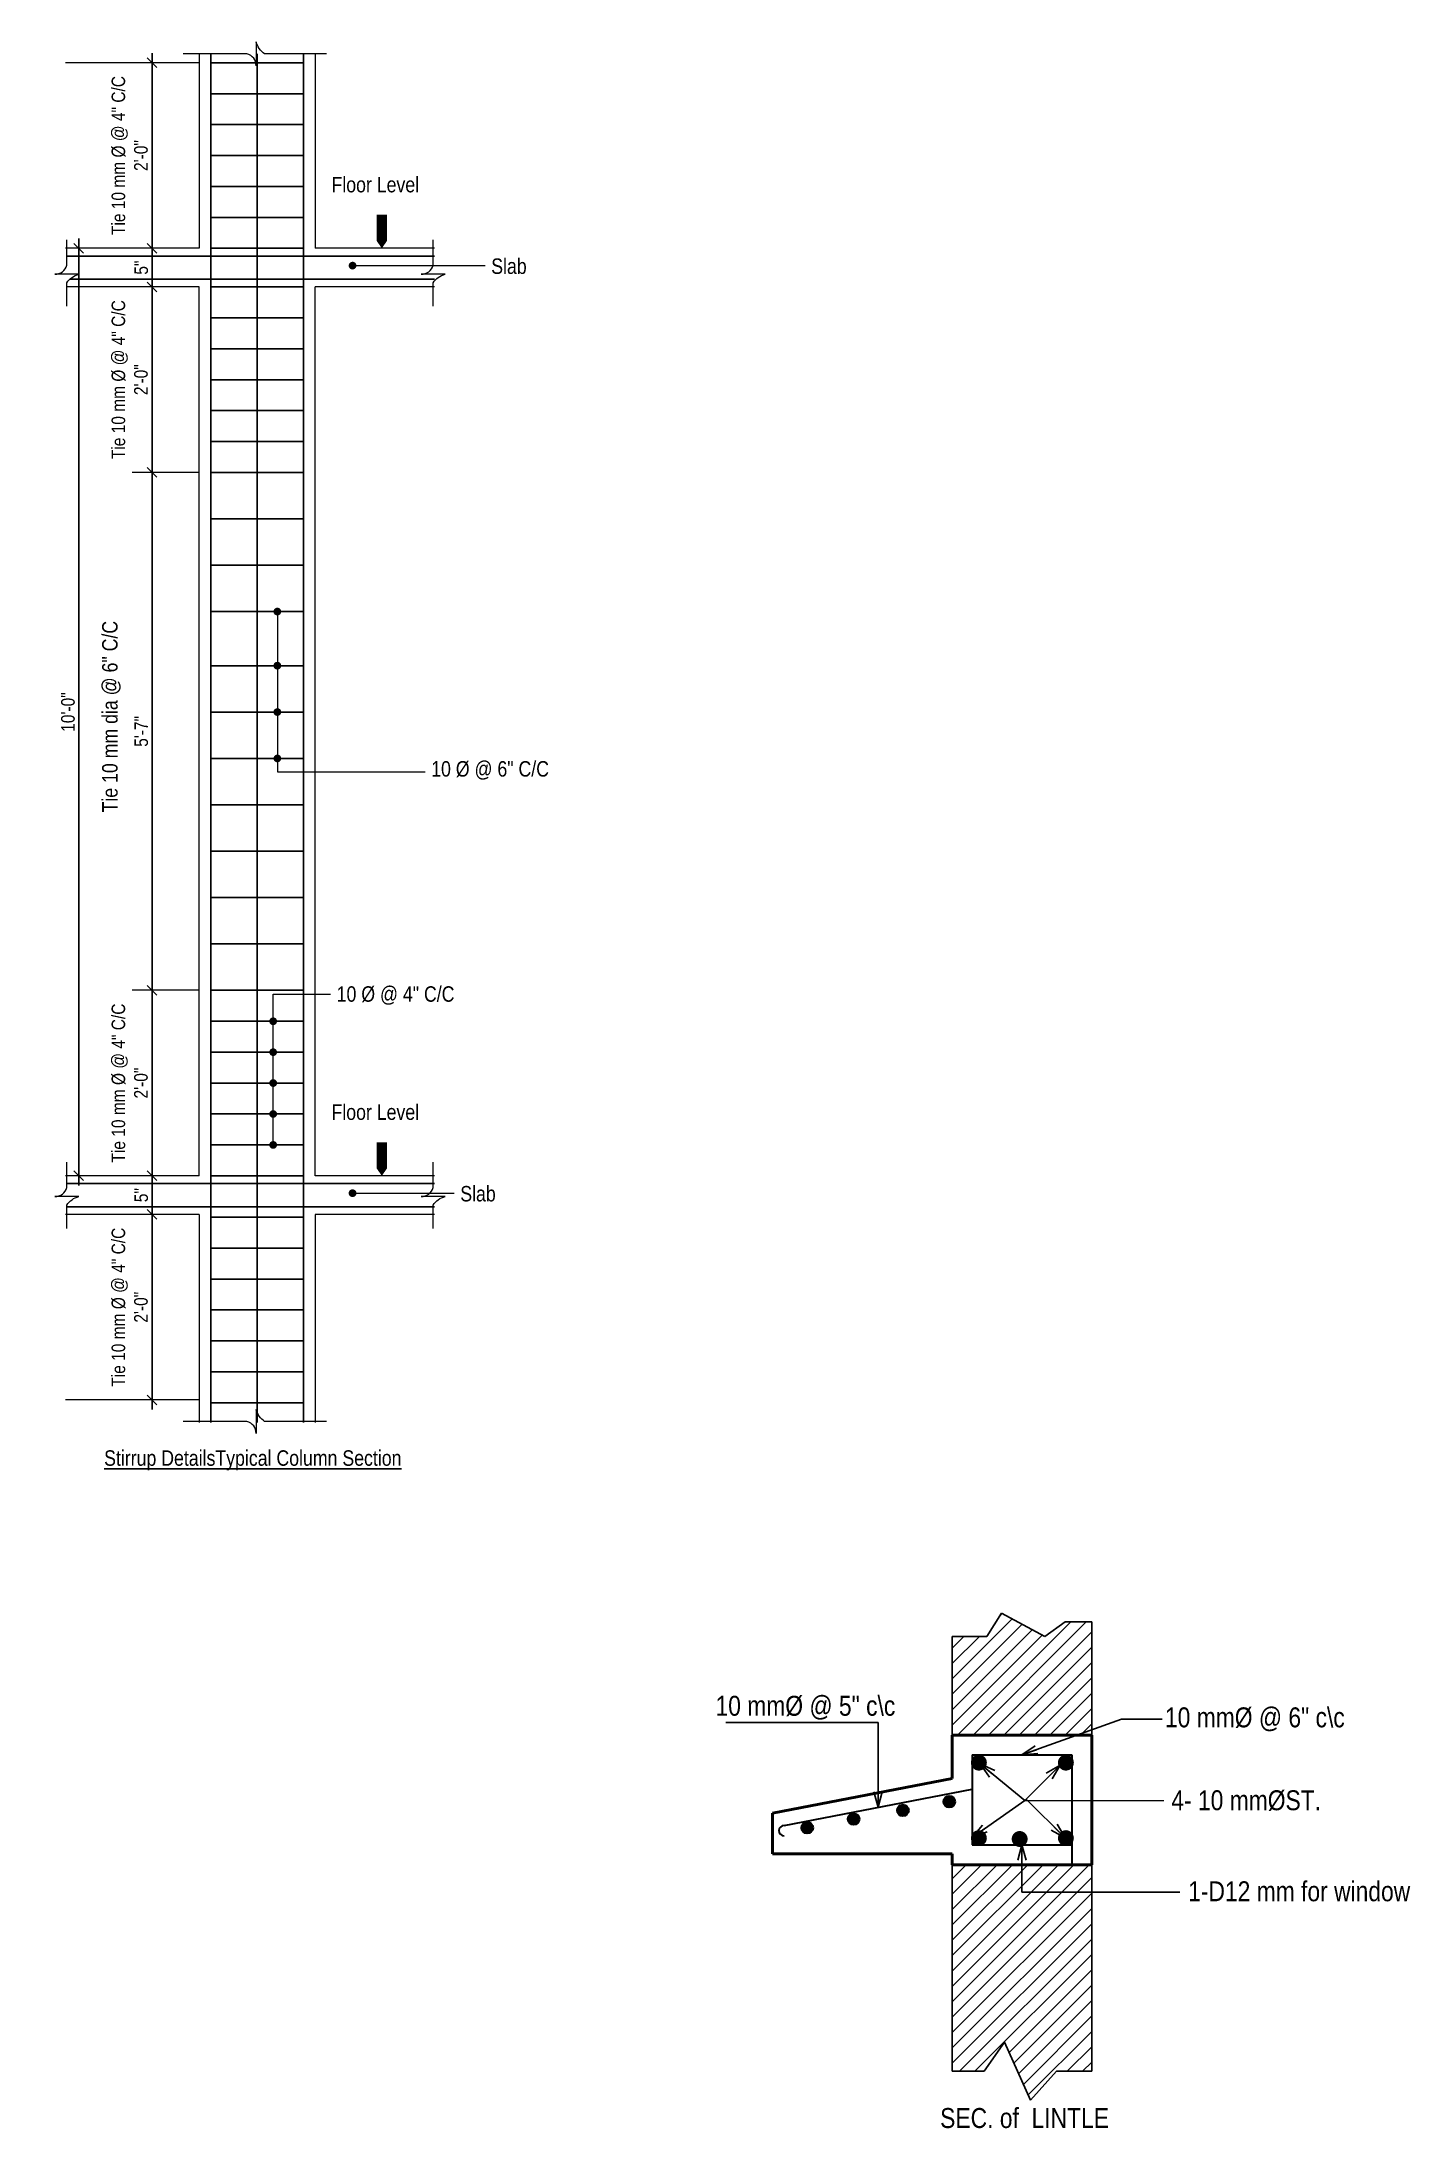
# Model space of a CAD drawing. Header units: inches. Extents: x -4010 to 92088, y -38563 to -1318.
# Drawn here: x 86777.5 to 86954.5, y -35921.8 to -35651.8 of the extents above; entities that cross this region are included whole.
import ezdxf

# ---------------------------------------------------------------- set-up
doc = ezdxf.new("R2010")
doc.units = ezdxf.units.IN
doc.header["$MEASUREMENT"] = 0
doc.header["$PDMODE"] = 99
for name, color, linetype in [('1-COMON', 23, 'Continuous'), ('COL SCHEDULE', 4, 'Continuous'), ('Hatch', 3, 'Continuous'), ('Rod', 1, 'Continuous'), ('TEX', 7, 'Continuous'), ('wall', 3, 'Continuous')]:
    doc.layers.add(name, color=color, linetype=linetype)
for name, color, linetype, lineweight in [('Column', 2, 'Continuous', 50), ('DIM', 7, 'Continuous', 15), ('R0D', 1, 'Continuous', 35)]:
    doc.layers.add(name, color=color, linetype=linetype, lineweight=lineweight)
doc.styles.add('DIM', font='ARIALN.TTF')
doc.styles.get("Standard").update_dxf_attribs({"font": 'ARIALN.TTF'})
doc.dimstyles.new('_20', dxfattribs={"dimscale": 0.25, "dimtxt": 7, "dimasz": 5, "dimexe": 6, "dimexo": 2, "dimgap": 2, "dimtad": 1, "dimdec": 1, "dimzin": 3, "dimdsep": 46, "dimlunit": 4, "dimtxsty": 'Standard', "dimblk": 'OBLIQUE', "dimcen": 0, "dimdle": 5, "dimclrt": 7, "dimazin": 0, "dimtfac": 0.0375, "dimtdec": 1, "dimtofl": 0, "dimtmove": 0, "dimatfit": 3, "dimldrblk": 'OPEN30', "dimfxl": 6, "dimtvp": 0.8, "dimtolj": 1, "dimtzin": 0, "dimlwe": -1, "dimarcsym": 0})
doc.dimstyles.new('_30', dxfattribs={"dimscale": 0.4, "dimtxt": 7, "dimasz": 5, "dimexe": 6, "dimexo": 2, "dimgap": 2, "dimtad": 1, "dimdec": 0, "dimzin": 3, "dimdsep": 46, "dimlunit": 3, "dimtxsty": 'Standard', "dimblk": 'OBLIQUE', "dimcen": 0, "dimdle": 5, "dimclrt": 7, "dimazin": 0, "dimtfac": 0.0375, "dimtdec": 0, "dimtofl": 0, "dimtmove": 0, "dimatfit": 3, "dimldrblk": 'OPEN30', "dimfxl": 6, "dimtvp": 0.8, "dimtolj": 1, "dimtzin": 0, "dimlwe": -1, "dimarcsym": 0})

msp = doc.modelspace()

# ---------------------------------------------------------------- texts
at = {"layer": 'COL SCHEDULE', "color": 22, "style": 'DIM'}
for s, p in [('Floor Level', (86815.002, -35671.332)), ('Slab', (86835.661, -35681.886)), ('10 %%C @ 6" C/C', (86827.897, -35746.921)), ('10 %%C @ 4" C/C', (86815.672, -35776.049)), ('Floor Level', (86815.002, -35791.332)), ('Slab', (86831.657, -35801.886))]:
    msp.add_text(s, height=2, dxfattribs=at).set_placement(p)
at = {"layer": 'COL SCHEDULE', "color": 22, "insert": (86785.601, -35836.687), "char_height": 2, "attachment_point": 7, "style": 'DIM'}
msp.add_mtext('{\\LStirrup DetailsTypical Column Section}', dxfattribs=at)
at = {"layer": 'DIM', "insert": (86785.34, -35751.56), "char_height": 4, "width": 52.67679, "attachment_point": 1, "rotation": 90}
msp.add_mtext('{\\H0.5x;\\C7;Tie 10 mm dia @ 6" C/C}', dxfattribs=at)
at = {"layer": 'TEX'}
for s, p in [('10 mm%%C @ 5" c\\c ', (86864.666, -35868.423)), ('10 mm%%C @ 6" c\\c ', (86922.791, -35869.923)), (' 4- 10 mm%%CST. ', (86922.791, -35880.649)), ('1-D12 mm for window ', (86925.791, -35892.423)), ('SEC. of  LINTLE', (86893.719, -35921.758))]:
    msp.add_text(s, height=2.57812, dxfattribs=at).set_placement(p)

# ---------------------------------------------------------------- blocks, each defined once
blk = doc.blocks.new('_Oblique')
at = {"color": 0, "linetype": 'ByBlock', "lineweight": -2}
blk.add_line((-0.5, -0.5), (0.5, 0.5), dxfattribs=at)
blk = doc.blocks.new('_Open30')
at = {"color": 0, "linetype": 'ByBlock', "lineweight": -2}
for p, q in [((-1, 0.27), (0, 0)), ((0, 0), (-1, -0.27)), ((0, 0), (-1, 0))]:
    blk.add_line(p, q, dxfattribs=at)
blk = doc.blocks.new('*D1266')
at = {"layer": 'Defpoints', "color": 0}
for p in [(86791.79, -35707.57), (86797.88, -35707.57), (86797.88, -35774.57)]:
    blk.add_point(p, dxfattribs=at)
at = {"layer": 'DIM', "color": 0}
for p, q in [((86797.38, -35707.57), (86790.29, -35707.57)), ((86797.38, -35774.57), (86790.29, -35774.57))]:
    blk.add_line(p, q, dxfattribs=at)
at = {"layer": 'DIM', "color": 0, "lineweight": -2}
blk.add_line((86791.79, -35775.82), (86791.79, -35706.32), dxfattribs=at)
at = {"layer": 'DIM', "color": 0, "lineweight": -2, "xscale": 1.25, "yscale": 1.25, "zscale": 1.25}
for p, rotation in [((86791.79, -35707.57), 90), ((86791.79, -35774.57), 270)]:
    blk.add_blockref('_Oblique', p, dxfattribs=dict(at, rotation=rotation))
at = {"layer": 'DIM', "color": 7, "insert": (86790.4, -35741.07), "char_height": 1.75, "attachment_point": 5, "rotation": 90}
blk.add_mtext('\\A1;5\'-7"', dxfattribs=at)
blk = doc.blocks.new('*D1267')
at = {"layer": 'Defpoints', "color": 0}
for p in [(86797.88, -35683.57), (86791.79, -35707.57), (86797.88, -35707.57)]:
    blk.add_point(p, dxfattribs=at)
at = {"layer": 'DIM', "color": 0}
for p, q in [((86797.38, -35683.57), (86790.29, -35683.57)), ((86797.38, -35707.57), (86790.29, -35707.57))]:
    blk.add_line(p, q, dxfattribs=at)
at = {"layer": 'DIM', "color": 0, "lineweight": -2}
blk.add_line((86791.79, -35682.32), (86791.79, -35708.82), dxfattribs=at)
at = {"layer": 'DIM', "color": 0, "lineweight": -2, "xscale": 1.25, "yscale": 1.25, "zscale": 1.25}
for p, rotation in [((86791.79, -35683.57), 90), ((86791.79, -35707.57), 270)]:
    blk.add_blockref('_Oblique', p, dxfattribs=dict(at, rotation=rotation))
at = {"layer": 'DIM', "color": 7, "insert": (86788.91, -35695.57), "char_height": 1.75, "attachment_point": 5, "rotation": 90}
blk.add_mtext('\\A1;Tie 10 mm %%C @ 4" C/C\\P2\'-0"', dxfattribs=at)
blk = doc.blocks.new('*D1268')
at = {"layer": 'Defpoints', "color": 0}
for p in [(86791.79, -35654.57), (86797.88, -35654.57), (86797.88, -35678.57)]:
    blk.add_point(p, dxfattribs=at)
at = {"layer": 'DIM', "color": 0}
for p, q in [((86797.38, -35654.57), (86790.29, -35654.57)), ((86797.38, -35678.57), (86790.29, -35678.57))]:
    blk.add_line(p, q, dxfattribs=at)
at = {"layer": 'DIM', "color": 0, "lineweight": -2}
blk.add_line((86791.79, -35679.82), (86791.79, -35653.32), dxfattribs=at)
at = {"layer": 'DIM', "color": 0, "lineweight": -2, "xscale": 1.25, "yscale": 1.25, "zscale": 1.25}
for p, rotation in [((86791.79, -35654.57), 90), ((86791.79, -35678.57), 270)]:
    blk.add_blockref('_Oblique', p, dxfattribs=dict(at, rotation=rotation))
at = {"layer": 'DIM', "color": 7, "insert": (86788.91, -35666.57), "char_height": 1.75, "attachment_point": 5, "rotation": 90}
blk.add_mtext('\\A1;Tie 10 mm %%C @ 4" C/C\\P2\'-0"', dxfattribs=at)
blk = doc.blocks.new('*D1269')
at = {"layer": 'Defpoints', "color": 0}
for p in [(86797.88, -35774.57), (86791.79, -35798.57), (86797.88, -35798.57)]:
    blk.add_point(p, dxfattribs=at)
at = {"layer": 'DIM', "color": 0, "lineweight": -2}
blk.add_line((86791.79, -35773.32), (86791.79, -35799.82), dxfattribs=at)
at = {"layer": 'DIM', "color": 0}
for p, q in [((86797.38, -35774.57), (86790.29, -35774.57)), ((86797.38, -35798.57), (86790.29, -35798.57))]:
    blk.add_line(p, q, dxfattribs=at)
at = {"layer": 'DIM', "color": 0, "lineweight": -2, "xscale": 1.25, "yscale": 1.25, "zscale": 1.25}
for p, rotation in [((86791.79, -35774.57), 90), ((86791.79, -35798.57), 270)]:
    blk.add_blockref('_Oblique', p, dxfattribs=dict(at, rotation=rotation))
at = {"layer": 'DIM', "color": 7, "insert": (86788.91, -35786.57), "char_height": 1.75, "attachment_point": 5, "rotation": 90}
blk.add_mtext('\\A1;Tie 10 mm %%C @ 4" C/C\\P2\'-0"', dxfattribs=at)
blk = doc.blocks.new('*D1270')
at = {"layer": 'Defpoints', "color": 0}
for p in [(86797.88, -35803.57), (86791.79, -35827.57), (86797.88, -35827.57)]:
    blk.add_point(p, dxfattribs=at)
at = {"layer": 'DIM', "color": 0, "lineweight": -2}
blk.add_line((86791.79, -35802.32), (86791.79, -35828.82), dxfattribs=at)
at = {"layer": 'DIM', "color": 0}
for p, q in [((86797.38, -35803.57), (86790.29, -35803.57)), ((86797.38, -35827.57), (86790.29, -35827.57))]:
    blk.add_line(p, q, dxfattribs=at)
at = {"layer": 'DIM', "color": 0, "lineweight": -2, "xscale": 1.25, "yscale": 1.25, "zscale": 1.25}
for p, rotation in [((86791.79, -35803.57), 90), ((86791.79, -35827.57), 270)]:
    blk.add_blockref('_Oblique', p, dxfattribs=dict(at, rotation=rotation))
at = {"layer": 'DIM', "color": 7, "insert": (86788.91, -35815.57), "char_height": 1.75, "attachment_point": 5, "rotation": 90}
blk.add_mtext('\\A1;Tie 10 mm %%C @ 4" C/C\\P2\'-0"', dxfattribs=at)
blk = doc.blocks.new('*D1335')
at = {"layer": 'Defpoints', "color": 0}
for p in [(86797.38, -35798.57), (86791.79, -35803.57), (86797.88, -35803.57)]:
    blk.add_point(p, dxfattribs=at)
at = {"layer": 'DIM', "color": 0, "lineweight": -2}
blk.add_line((86791.79, -35797.32), (86791.79, -35804.82), dxfattribs=at)
at = {"layer": 'DIM', "color": 0}
for p, q in [((86796.88, -35798.57), (86790.29, -35798.57)), ((86797.38, -35803.57), (86790.29, -35803.57))]:
    blk.add_line(p, q, dxfattribs=at)
at = {"layer": 'DIM', "color": 0, "lineweight": -2, "xscale": 1.25, "yscale": 1.25, "zscale": 1.25}
for p, rotation in [((86791.79, -35798.57), 90), ((86791.79, -35803.57), 270)]:
    blk.add_blockref('_Oblique', p, dxfattribs=dict(at, rotation=rotation))
at = {"layer": 'DIM', "color": 7, "insert": (86790.4, -35801.07), "char_height": 1.75, "attachment_point": 5, "rotation": 90}
blk.add_mtext('\\A1;5"', dxfattribs=at)
blk = doc.blocks.new('*D1271')
at = {"layer": 'Defpoints', "color": 0}
for p in [(86797.38, -35678.57), (86791.79, -35683.57), (86797.88, -35683.57)]:
    blk.add_point(p, dxfattribs=at)
at = {"layer": 'DIM', "color": 0}
for p, q in [((86796.88, -35678.57), (86790.29, -35678.57)), ((86797.38, -35683.57), (86790.29, -35683.57))]:
    blk.add_line(p, q, dxfattribs=at)
at = {"layer": 'DIM', "color": 0, "lineweight": -2}
blk.add_line((86791.79, -35677.32), (86791.79, -35684.82), dxfattribs=at)
at = {"layer": 'DIM', "color": 0, "lineweight": -2, "xscale": 1.25, "yscale": 1.25, "zscale": 1.25}
for p, rotation in [((86791.79, -35678.57), 90), ((86791.79, -35683.57), 270)]:
    blk.add_blockref('_Oblique', p, dxfattribs=dict(at, rotation=rotation))
at = {"layer": 'DIM', "color": 7, "insert": (86790.4, -35681.07), "char_height": 1.75, "attachment_point": 5, "rotation": 90}
blk.add_mtext('\\A1;5"', dxfattribs=at)
blk = doc.blocks.new('*D1336')
at = {"layer": 'Defpoints', "color": 0}
for p in [(86782.32, -35678.57), (86797.88, -35678.57), (86797.88, -35798.57)]:
    blk.add_point(p, dxfattribs=at)
at = {"layer": 'DIM', "color": 0}
for p, q in [((86797.38, -35678.57), (86780.82, -35678.57)), ((86797.38, -35798.57), (86780.82, -35798.57))]:
    blk.add_line(p, q, dxfattribs=at)
at = {"layer": 'DIM', "color": 0, "lineweight": -2}
blk.add_line((86782.32, -35799.82), (86782.32, -35677.32), dxfattribs=at)
at = {"layer": 'DIM', "color": 0, "lineweight": -2, "xscale": 1.25, "yscale": 1.25, "zscale": 1.25}
for p, rotation in [((86782.32, -35678.57), 90), ((86782.32, -35798.57), 270)]:
    blk.add_blockref('_Oblique', p, dxfattribs=dict(at, rotation=rotation))
at = {"layer": 'DIM', "color": 7, "insert": (86780.93, -35738.57), "char_height": 1.75, "attachment_point": 5, "rotation": 90}
blk.add_mtext('\\A1;10\'-0"', dxfattribs=at)

# ---------------------------------------------------------------- dimensions: what is measured, and where the dimension line sits
at = {"layer": 'DIM'}
for base, p1, p2, picture, middle in [((86791.792, -35654.572), (86797.882, -35678.572), (86797.882, -35654.572), '*D1268', (86791.792, -35666.572)), ((86791.792, -35707.572), (86797.882, -35683.572), (86797.882, -35707.572), '*D1267', (86791.792, -35695.572)), ((86791.792, -35798.572), (86797.882, -35774.572), (86797.882, -35798.572), '*D1269', (86791.792, -35786.572)), ((86791.792, -35827.572), (86797.882, -35803.572), (86797.882, -35827.572), '*D1270', (86791.792, -35815.572))]:
    dim = msp.add_linear_dim(base=base, p1=p1, p2=p2, angle=90, text='Tie 10 mm %%C @ 4" C/C\\P<>', dimstyle='_20', dxfattribs=at)
    dim.commit()
    dim.dimension.update_dxf_attribs({"geometry": picture, "text_midpoint": middle, "dimtype": 160})
dim = msp.add_linear_dim(base=(86782.322, -35678.572), p1=(86797.882, -35798.572), p2=(86797.882, -35678.572), angle=90, dimstyle='_20', dxfattribs=at)
dim.commit()
dim.dimension.update_dxf_attribs({"geometry": '*D1336', "text_midpoint": (86780.928, -35738.572)})
for base, p1, p2, text, picture, middle in [((86791.792, -35683.572), (86797.382, -35678.572), (86797.882, -35683.572), '5"', '*D1271', (86790.403, -35681.072)), ((86791.792, -35707.572), (86797.882, -35774.572), (86797.882, -35707.572), '5\'-7"', '*D1266', (86790.403, -35741.072)), ((86791.792, -35803.572), (86797.382, -35798.572), (86797.882, -35803.572), '5"', '*D1335', (86790.403, -35801.072))]:
    dim = msp.add_linear_dim(base=base, p1=p1, p2=p2, angle=90, text=text, dimstyle='_20', dxfattribs=at)
    dim.commit()
    dim.dimension.update_dxf_attribs({"geometry": picture, "text_midpoint": middle})

# ---------------------------------------------------------------- hatches: boundary and pattern name
at = {"layer": 'Hatch', "linetype": 'ByBlock', "lineweight": 18}
h = msp.add_hatch(dxfattribs=at)
h.set_pattern_fill('ANSI31', color=256, scale=11.25, style=0)
h.set_pattern_definition([(45, (66361.4001, -41718.6664), (-0.99436891, 0.99436891), [])])
h.paths.add_polyline_path([(86913.322, -35887.698), (86895.275, -35887.698), (86895.275, -35914.416), (86899.4, -35914.416), (86902.025, -35910.666), (86905.4, -35918.166), (86908.775, -35914.416), (86913.322, -35914.416)])
h.paths.add_polyline_path([(86913.322, -35856.291), (86909.9, -35856.291), (86907.275, -35858.166), (86901.65, -35855.166), (86899.775, -35858.166), (86895.275, -35858.166), (86895.275, -35870.916), (86913.322, -35870.916)])
at = {"layer": 'R0D', "ltscale": 100}
for points in [[(86897.696, -35874.493, 1), (86899.758, -35874.493, 1)], [(86908.948, -35874.493, 1), (86911.01, -35874.493, 1)], [(86883.275, -35881.791, 1), (86881.775, -35881.791, 1)], [(86889.65, -35880.666, 1), (86888.15, -35880.666, 1)], [(86895.65, -35879.541, 1), (86894.15, -35879.541, 1)], [(86877.275, -35882.916, 1), (86875.775, -35882.916, 1)], [(86897.696, -35884.255, 1), (86899.758, -35884.255, 1)], [(86902.971, -35884.37, 1), (86905.033, -35884.37, 1)], [(86908.948, -35884.255, 1), (86911.01, -35884.255, 1)]]:
    msp.add_hatch(color=256, dxfattribs=at).paths.add_polyline_path(points)

# ---------------------------------------------------------------- linework, layer by layer
at = {"layer": '1-COMON'}
for points in [[(86821.513, -35678.572, 0, 3.9, 0), (86821.513, -35675.778, 1.3, 1.3, 0), (86821.513, -35674.227, 1.3, 1.3, 0)], [(86821.513, -35798.572, 0, 3.9, 0), (86821.513, -35795.778, 1.3, 1.3, 0), (86821.513, -35794.227, 1.3, 1.3, 0)]]:
    msp.add_lwpolyline(points, format="xyseb", dxfattribs=at)
at = {"layer": '1-COMON', "const_width": 0.5}
for points in [[(86817.477, -35680.816, 1), (86817.977, -35680.816, 1)], [(86807.751, -35725.572, 1), (86808.251, -35725.572, 1)], [(86807.751, -35732.572, 1), (86808.251, -35732.572, 1)], [(86807.751, -35738.572, 1), (86808.251, -35738.572, 1)], [(86807.751, -35744.572, 1), (86808.251, -35744.572, 1)], [(86807.211, -35778.572, -1), (86807.711, -35778.572, -1)], [(86807.211, -35782.572, -1), (86807.711, -35782.572, -1)], [(86807.211, -35786.572, -1), (86807.711, -35786.572, -1)], [(86807.211, -35790.572, -1), (86807.711, -35790.572, -1)], [(86807.211, -35794.572, -1), (86807.711, -35794.572, -1)], [(86817.477, -35800.816, 1), (86817.977, -35800.816, 1)]]:
    msp.add_lwpolyline(points, format="xyb", close=True, dxfattribs=at)
at = {"layer": 'Column', "lineweight": 13}
for p, q in [((86797.882, -35653.416), (86797.882, -35678.572)), ((86812.882, -35653.416), (86812.882, -35678.572)), ((86797.882, -35678.572), (86780.607, -35678.572)), ((86828.322, -35678.572), (86812.882, -35678.572)), ((86797.882, -35683.572), (86780.764, -35683.572)), ((86797.882, -35723.572), (86797.882, -35683.572)), ((86812.882, -35723.572), (86812.882, -35683.572)), ((86828.322, -35683.572), (86812.882, -35683.572)), ((86797.882, -35798.572), (86797.882, -35723.572)), ((86812.882, -35798.572), (86812.882, -35723.572)), ((86797.882, -35798.572), (86780.607, -35798.572)), ((86828.322, -35798.572), (86812.882, -35798.572)), ((86797.882, -35803.572), (86780.607, -35803.572)), ((86797.882, -35803.572), (86797.882, -35830.497)), ((86812.882, -35803.572), (86812.882, -35830.497)), ((86828.322, -35803.572), (86812.882, -35803.572))]:
    msp.add_line(p, q, dxfattribs=at)
at = {"layer": 'Column'}
for p, q in [((86895.275, -35870.916), (86913.322, -35870.916)), ((86895.275, -35876.541), (86895.275, -35870.916)), ((86913.322, -35870.916), (86913.322, -35887.698)), ((86872.025, -35881.041), (86895.275, -35876.541)), ((86872.025, -35886.291), (86872.025, -35881.041)), ((86895.275, -35886.291), (86872.025, -35886.291)), ((86895.275, -35887.698), (86895.275, -35886.291)), ((86895.275, -35887.698), (86913.322, -35887.698))]:
    msp.add_line(p, q, dxfattribs=at)
at = {"layer": 'Column', "color": 0, "linetype": 'ByBlock', "lineweight": 18}
for q in [(86897.853, -35873.495), (86897.853, -35877.666)]:
    msp.add_line((86897.853, -35873.495), q, dxfattribs=at)
at = {"layer": 'DIM'}
for p, q in [((86797.882, -35654.572), (86780.607, -35654.572)), ((86817.727, -35680.816), (86834.88, -35680.816)), ((86797.882, -35707.572), (86789.244, -35707.572)), ((86797.882, -35774.572), (86789.244, -35774.572)), ((86817.727, -35800.816), (86830.875, -35800.816)), ((86797.882, -35827.572), (86780.607, -35827.572)), ((86904.65, -35879.393), (86922.65, -35879.393))]:
    msp.add_line(p, q, dxfattribs=at)
for points in [[(86814.371, -35653.416), (86806.357, -35653.416, -0.1850239), (86805.248, -35651.848), (86805.248, -35654.972, 0.3616375), (86804.067, -35653.416), (86795.814, -35653.416)], [(86780.764, -35686.046), (86780.764, -35683.032, -0.1850239), (86782.332, -35681.923), (86779.208, -35681.923, 0.3616375), (86780.764, -35680.742), (86780.764, -35677.489)], [(86828.136, -35686.046), (86828.136, -35683.032, -0.1850239), (86829.704, -35681.923), (86826.58, -35681.923, 0.3616375), (86828.136, -35680.742), (86828.136, -35677.489)], [(86780.764, -35805.37), (86780.764, -35802.357, -0.1850239), (86782.332, -35801.248), (86779.208, -35801.248, 0.3616375), (86780.764, -35800.067), (86780.764, -35796.814)], [(86828.136, -35805.37), (86828.136, -35802.357, -0.1850239), (86829.704, -35801.248), (86826.58, -35801.248, 0.3616375), (86828.136, -35800.067), (86828.136, -35796.814)], [(86814.371, -35830.352), (86806.357, -35830.352, -0.1850239), (86805.248, -35828.784), (86805.248, -35831.908, 0.3616375), (86804.067, -35830.352), (86795.814, -35830.352)]]:
    msp.add_lwpolyline(points, format="xyb", dxfattribs=at)
for points in [[(86808.001, -35725.572), (86808.001, -35746.32), (86827.115, -35746.32)], [(86807.461, -35794.572), (86807.461, -35775.07), (86814.89, -35775.07)]]:
    msp.add_lwpolyline(points, dxfattribs=at)
at = {"layer": 'R0D', "ltscale": 100}
for p, q in [((86897.853, -35873.495), (86910.744, -35873.495)), ((86897.853, -35873.495), (86897.853, -35885.12)), ((86910.744, -35873.495), (86910.744, -35887.698)), ((86873.525, -35882.626), (86897.853, -35877.917)), ((86897.853, -35885.12), (86910.744, -35885.12))]:
    msp.add_line(p, q, dxfattribs=at)
for centre in [(86882.525, -35881.791), (86888.9, -35880.666), (86894.9, -35879.541), (86876.525, -35882.916)]:
    msp.add_circle(centre, 0.75, dxfattribs=at)
msp.add_arc((86873.525, -35883.291), 0.665, 90, 270, dxfattribs=at)
at = {"layer": 'Rod'}
for p, q in [((86799.382, -35723.572), (86799.382, -35653.416)), ((86799.382, -35654.572), (86811.382, -35654.572)), ((86805.382, -35723.572), (86805.382, -35653.416)), ((86811.382, -35723.572), (86811.382, -35653.416)), ((86799.382, -35658.572), (86811.382, -35658.572)), ((86799.382, -35662.572), (86811.382, -35662.572)), ((86799.382, -35666.572), (86811.382, -35666.572)), ((86799.382, -35670.572), (86811.382, -35670.572)), ((86799.382, -35674.572), (86811.382, -35674.572)), ((86799.382, -35678.572), (86811.382, -35678.572)), ((86828.322, -35679.572), (86780.764, -35679.572)), ((86828.322, -35682.572), (86781.153, -35682.572)), ((86799.382, -35683.572), (86811.382, -35683.572)), ((86799.382, -35687.572), (86811.382, -35687.572)), ((86799.382, -35691.572), (86811.382, -35691.572)), ((86799.382, -35695.572), (86811.382, -35695.572)), ((86799.382, -35699.572), (86811.382, -35699.572)), ((86799.382, -35703.572), (86811.382, -35703.572)), ((86799.382, -35707.572), (86811.382, -35707.572)), ((86799.382, -35713.572), (86811.382, -35713.572)), ((86799.382, -35719.572), (86811.382, -35719.572)), ((86799.382, -35830.497), (86799.382, -35723.572)), ((86805.382, -35830.497), (86805.382, -35723.572)), ((86811.382, -35830.497), (86811.382, -35723.572)), ((86799.382, -35725.572), (86811.382, -35725.572)), ((86799.382, -35732.572), (86811.382, -35732.572)), ((86799.382, -35738.572), (86811.382, -35738.572)), ((86799.382, -35744.572), (86811.382, -35744.572)), ((86799.382, -35750.572), (86811.382, -35750.572)), ((86799.382, -35756.572), (86811.382, -35756.572)), ((86799.382, -35762.572), (86811.382, -35762.572)), ((86799.382, -35768.572), (86811.382, -35768.572)), ((86799.382, -35774.572), (86811.382, -35774.572)), ((86799.382, -35778.572), (86811.382, -35778.572)), ((86799.382, -35782.572), (86811.382, -35782.572)), ((86799.382, -35786.572), (86811.382, -35786.572)), ((86799.382, -35790.572), (86811.382, -35790.572)), ((86799.382, -35794.572), (86811.382, -35794.572)), ((86828.322, -35799.572), (86780.764, -35799.572)), ((86799.382, -35798.572), (86811.382, -35798.572)), ((86828.322, -35802.572), (86780.764, -35802.572)), ((86799.382, -35803.924), (86811.382, -35803.924)), ((86799.382, -35807.924), (86811.382, -35807.924)), ((86799.382, -35811.924), (86811.382, -35811.924)), ((86799.382, -35815.924), (86811.382, -35815.924)), ((86799.382, -35819.924), (86811.382, -35819.924)), ((86799.382, -35823.924), (86811.382, -35823.924)), ((86799.382, -35827.924), (86811.382, -35827.924))]:
    msp.add_line(p, q, dxfattribs=at)
at = {"layer": 'Rod', "lineweight": 25}
for p, q in [((86811.382, -35682.572), (86799.382, -35682.572)), ((86811.382, -35802.572), (86799.382, -35802.572))]:
    msp.add_line(p, q, dxfattribs=at)
at = {"layer": 'wall'}
for p, q in [((86901.65, -35855.166), (86899.775, -35858.166)), ((86907.275, -35858.166), (86901.65, -35855.166)), ((86909.9, -35856.291), (86907.275, -35858.166)), ((86913.322, -35856.291), (86909.9, -35856.291)), ((86913.322, -35870.916), (86913.322, -35856.291)), ((86895.275, -35870.916), (86895.275, -35858.166)), ((86895.275, -35858.166), (86899.775, -35858.166)), ((86895.275, -35887.698), (86895.275, -35914.416)), ((86913.322, -35914.416), (86913.322, -35887.698)), ((86899.4, -35914.416), (86902.025, -35910.666)), ((86902.025, -35910.666), (86905.4, -35918.166)), ((86899.4, -35914.416), (86895.275, -35914.416)), ((86905.4, -35918.166), (86908.775, -35914.416)), ((86908.775, -35914.416), (86913.322, -35914.416))]:
    msp.add_line(p, q, dxfattribs=at)

msp.set_redraw_order([(e.dxf.handle, doc.entitydb.next_handle()) for e in msp.query("TEXT MTEXT ATTDEF DIMENSION ARC_DIMENSION")])  # texts and dimensions are drawn at this point

# ---------------------------------------------------------------- leaders
at = {"layer": 'DIM'}
for points in [[(86885.689, -35880.272), (86885.689, -35869.283), (86866.007, -35869.283)], [(86904.299, -35873.495), (86917.181, -35868.882), (86922.417, -35868.882)], [(86898.906, -35874.662), (86904.65, -35879.393)], [(86909.222, -35874.808), (86904.65, -35879.393)], [(86897.853, -35884.166), (86904.65, -35879.393)], [(86909.881, -35884.239), (86904.835, -35879.207)], [(86904.299, -35885.12), (86904.299, -35891.268), (86924.734, -35891.268)]]:
    msp.add_leader(points, dimstyle='_30', dxfattribs=at)

doc.saveas('drawing.dxf')
